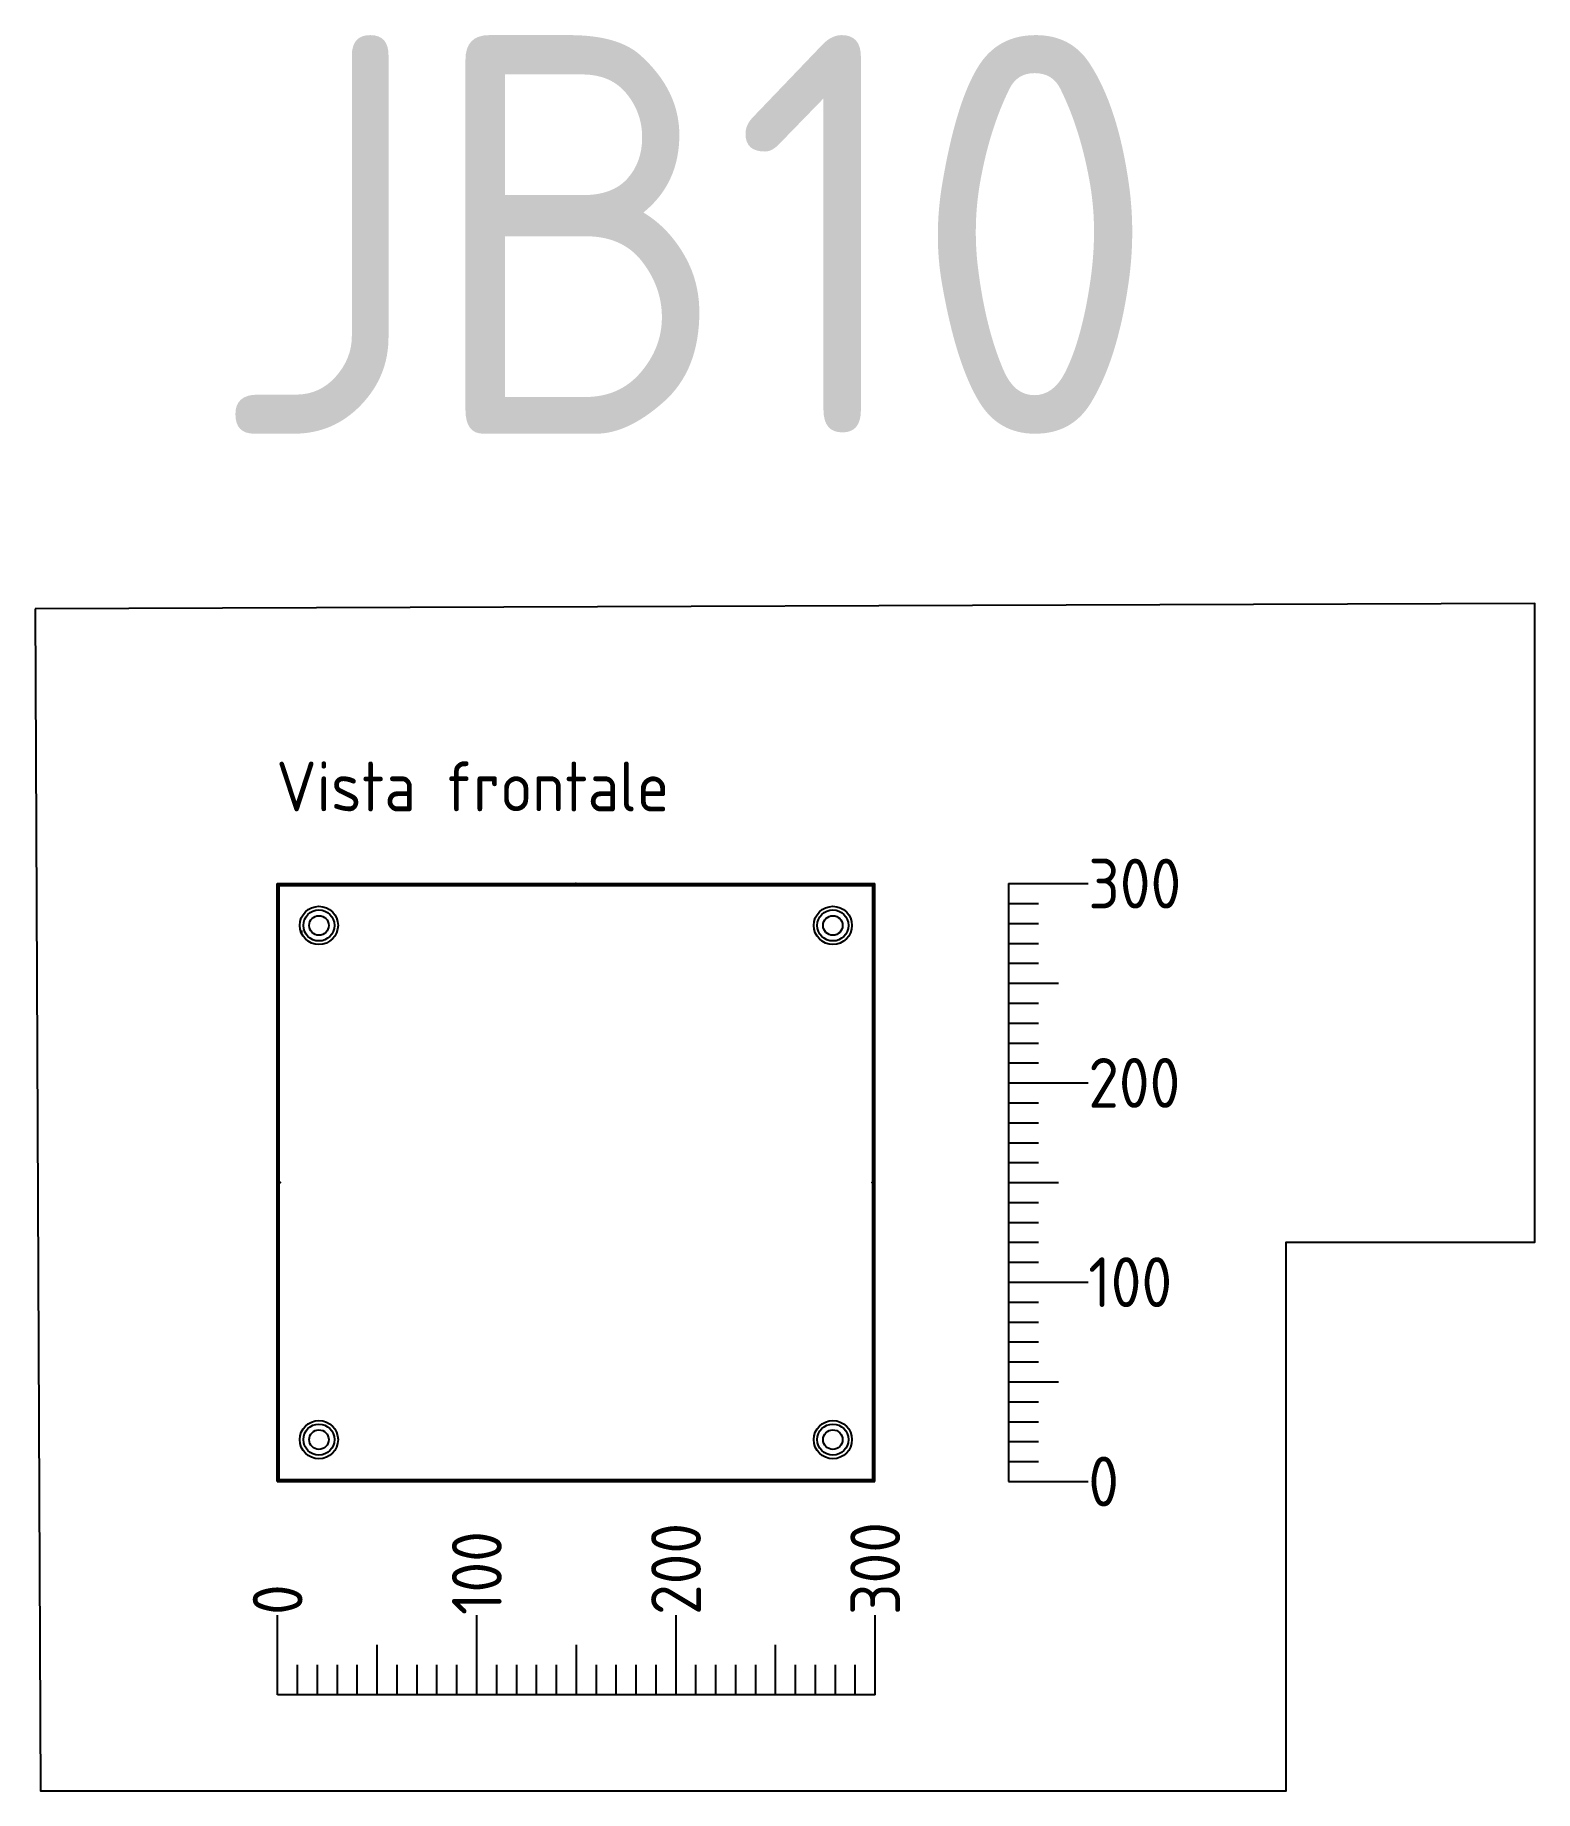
# Model space of a CAD drawing. Header units: millimetres. Extents: x 46697 to 52144, y 25488 to 34806.
# Drawn here: x 46828 to 47581, y 33925 to 34806 of the extents above; entities that cross this region are included whole.
import ezdxf
from ezdxf.enums import TextEntityAlignment as Align

# ---------------------------------------------------------------- set-up
doc = ezdxf.new("R2010")
doc.units = ezdxf.units.MM
doc.layers.add('! NO PLOT !', color=7, linetype='Continuous', true_color=0xff75dd, plot=False)
doc.layers.add('000-PI-ORMAR', color=51, linetype='Continuous')
doc.layers.add('AUT_TEXT', color=7, linetype='Continuous')
doc.styles.add('PI0', font='isocpeur.ttf', dxfattribs={"width": 0.9})

msp = doc.modelspace()

# ---------------------------------------------------------------- texts
at = {"color": 7, "style": 'PI0', "width": 0.9}
for s, p in [('300', (47356.99, 34380.33)), ('200', (47356.99, 34280.33)), ('100', (47356.99, 34180.33)), ('0', (47356.99, 34080.33))]:
    msp.add_text(s, height=25, dxfattribs=at).set_placement(p, align=Align.MIDDLE_LEFT)
for s, p in [('200', (47150.04, 34013.34)), ('300', (47250.04, 34013.34)), ('100', (47050.04, 34013.34)), ('0', (46950.04, 34013.34))]:
    msp.add_text(s, height=25, rotation=90, dxfattribs=at).set_placement(p, align=Align.MIDDLE_LEFT)
at = {"insert": (46949.35, 34441.56), "char_height": 25, "width": 212.3457, "attachment_point": 1, "style": 'PI0'}
msp.add_mtext('Vista frontale', dxfattribs=at)
at = {"layer": 'AUT_TEXT', "style": 'PI0', "width": 0.9}
msp.add_text('JB10', height=200, dxfattribs=at).set_placement((47153.95, 34706.05), align=Align.MIDDLE)

# ---------------------------------------------------------------- blocks, each defined once
blk = doc.blocks.new('NSYCRN33150')
at = {"layer": '000-PI-ORMAR'}
for p, q in [((46529.96, 31711.12), (46529.96, 32011.12)), ((46529.96, 32011.12), (46829.96, 32011.12)), ((46529.96, 32011.12), (46530.96, 32010.12)), ((46530.96, 32010.12), (46828.96, 32010.12)), ((46530.96, 31712.12), (46530.96, 32010.12)), ((46828.96, 32010.12), (46829.96, 32011.12)), ((46828.96, 31712.12), (46828.96, 32010.12)), ((46829.96, 31711.12), (46829.96, 32011.12)), ((46542.46, 31985.95), (46542.46, 31987.6)), ((46530.96, 31712.12), (46529.96, 31711.12)), ((46529.96, 31711.12), (46829.96, 31711.12)), ((46530.96, 31712.12), (46828.96, 31712.12)), ((46829.96, 31711.12), (46828.96, 31712.12))]:
    blk.add_line(p, q, dxfattribs=at)
for centre, radius in [((46550.96, 31990.12), 9.6), ((46550.96, 31990.12), 7.8), ((46808.96, 31990.12), 9.6), ((46808.96, 31990.12), 7.8), ((46550.96, 31990.12), 4.9), ((46808.96, 31990.12), 4.9), ((46550.96, 31732.12), 9.6), ((46808.96, 31732.12), 9.6), ((46550.96, 31732.12), 7.8), ((46550.96, 31732.12), 4.9), ((46808.96, 31732.12), 7.8), ((46808.96, 31732.12), 4.9)]:
    blk.add_circle(centre, radius, dxfattribs=at)
for p in [(46679.96, 32011.12), (46531.21, 31861.12), (46531.46, 31861.12), (46828.71, 31861.12)]:
    blk.add_point(p, dxfattribs=at)

# ---------------------------------------------------------------- linework, layer by layer
at = {"layer": '! NO PLOT !', "ltscale": 0.25}
msp.add_lwpolyline([(46828.29, 34518.11), (46831.06, 33925.09), (47456.26, 33925.09), (47456.26, 34200.34), (47581.19, 34200.34), (47581.19, 34520.89), (46828.29, 34518.11)], dxfattribs=at)
at = {"color": 7}
for p, q in [((47316.99, 34380.33), (47316.99, 34080.33)), ((47316.99, 34380.33), (47356.99, 34380.33)), ((47316.99, 34370.33), (47331.99, 34370.33)), ((47316.99, 34360.33), (47331.99, 34360.33)), ((47316.99, 34350.33), (47331.99, 34350.33)), ((47316.99, 34340.33), (47331.99, 34340.33)), ((47316.99, 34330.33), (47341.99, 34330.33)), ((47316.99, 34320.33), (47331.99, 34320.33)), ((47316.99, 34310.33), (47331.99, 34310.33)), ((47316.99, 34300.33), (47331.99, 34300.33)), ((47316.99, 34290.33), (47331.99, 34290.33)), ((47316.99, 34280.33), (47356.99, 34280.33)), ((47316.99, 34280.33), (47356.99, 34280.33)), ((47316.99, 34280.33), (47356.99, 34280.33)), ((47316.99, 34280.33), (47356.99, 34280.33)), ((47316.99, 34280.33), (47356.99, 34280.33)), ((47316.99, 34280.33), (47356.99, 34280.33)), ((47316.99, 34280.33), (47356.99, 34280.33)), ((47316.99, 34280.33), (47356.99, 34280.33)), ((47316.99, 34270.33), (47331.99, 34270.33)), ((47316.99, 34260.33), (47331.99, 34260.33)), ((47316.99, 34250.33), (47331.99, 34250.33)), ((47316.99, 34240.33), (47331.99, 34240.33)), ((47316.99, 34230.33), (47341.99, 34230.33)), ((47316.99, 34220.33), (47331.99, 34220.33)), ((47316.99, 34210.33), (47331.99, 34210.33)), ((47316.99, 34200.33), (47331.99, 34200.33)), ((47316.99, 34190.33), (47331.99, 34190.33)), ((47316.99, 34180.33), (47356.99, 34180.33)), ((47316.99, 34170.33), (47331.99, 34170.33)), ((47316.99, 34160.33), (47331.99, 34160.33)), ((47316.99, 34150.33), (47331.99, 34150.33)), ((47316.99, 34140.33), (47331.99, 34140.33)), ((47316.99, 34130.33), (47341.99, 34130.33)), ((47316.99, 34120.33), (47331.99, 34120.33)), ((47316.99, 34110.33), (47331.99, 34110.33)), ((47316.99, 34100.33), (47331.99, 34100.33)), ((47316.99, 34090.33), (47331.99, 34090.33)), ((47316.99, 34080.33), (47356.99, 34080.33)), ((47316.99, 34080.33), (47356.99, 34080.33)), ((46950.04, 33973.34), (46950.04, 34013.34)), ((47050.04, 33973.34), (47050.04, 34013.34)), ((47150.04, 33973.34), (47150.04, 34013.34)), ((47150.04, 33973.34), (47150.04, 34013.34)), ((47150.04, 33973.34), (47150.04, 34013.34)), ((47150.04, 33973.34), (47150.04, 34013.34)), ((47150.04, 33973.34), (47150.04, 34013.34)), ((47150.04, 33973.34), (47150.04, 34013.34)), ((47150.04, 33973.34), (47150.04, 34013.34)), ((47150.04, 33973.34), (47150.04, 34013.34)), ((47250.04, 33973.34), (47250.04, 34013.34)), ((47000.04, 33973.34), (47000.04, 33998.34)), ((47100.04, 33973.34), (47100.04, 33998.34)), ((47200.04, 33973.34), (47200.04, 33998.34)), ((46960.04, 33973.34), (46960.04, 33988.34)), ((46970.04, 33973.34), (46970.04, 33988.34)), ((46980.04, 33973.34), (46980.04, 33988.34)), ((46990.04, 33973.34), (46990.04, 33988.34)), ((47010.04, 33973.34), (47010.04, 33988.34)), ((47020.04, 33973.34), (47020.04, 33988.34)), ((47030.04, 33973.34), (47030.04, 33988.34)), ((47040.04, 33973.34), (47040.04, 33988.34)), ((47060.04, 33973.34), (47060.04, 33988.34)), ((47070.04, 33973.34), (47070.04, 33988.34)), ((47080.04, 33973.34), (47080.04, 33988.34)), ((47090.04, 33973.34), (47090.04, 33988.34)), ((47110.04, 33973.34), (47110.04, 33988.34)), ((47120.04, 33973.34), (47120.04, 33988.34)), ((47130.04, 33973.34), (47130.04, 33988.34)), ((47140.04, 33973.34), (47140.04, 33988.34)), ((47160.04, 33973.34), (47160.04, 33988.34)), ((47170.04, 33973.34), (47170.04, 33988.34)), ((47180.04, 33973.34), (47180.04, 33988.34)), ((47190.04, 33973.34), (47190.04, 33988.34)), ((47210.04, 33973.34), (47210.04, 33988.34)), ((47220.04, 33973.34), (47220.04, 33988.34)), ((47230.04, 33973.34), (47230.04, 33988.34)), ((47240.04, 33973.34), (47240.04, 33988.34)), ((47250.04, 33973.34), (46950.04, 33973.34))]:
    msp.add_line(p, q, dxfattribs=at)

# ---------------------------------------------------------------- block references
msp.add_blockref('NSYCRN33150', (419.81, 2369.21))

msp.set_redraw_order([(e.dxf.handle, doc.entitydb.next_handle()) for e in msp.query("TEXT MTEXT ATTDEF DIMENSION ARC_DIMENSION")])  # texts and dimensions are drawn at this point

doc.saveas('drawing.dxf')
